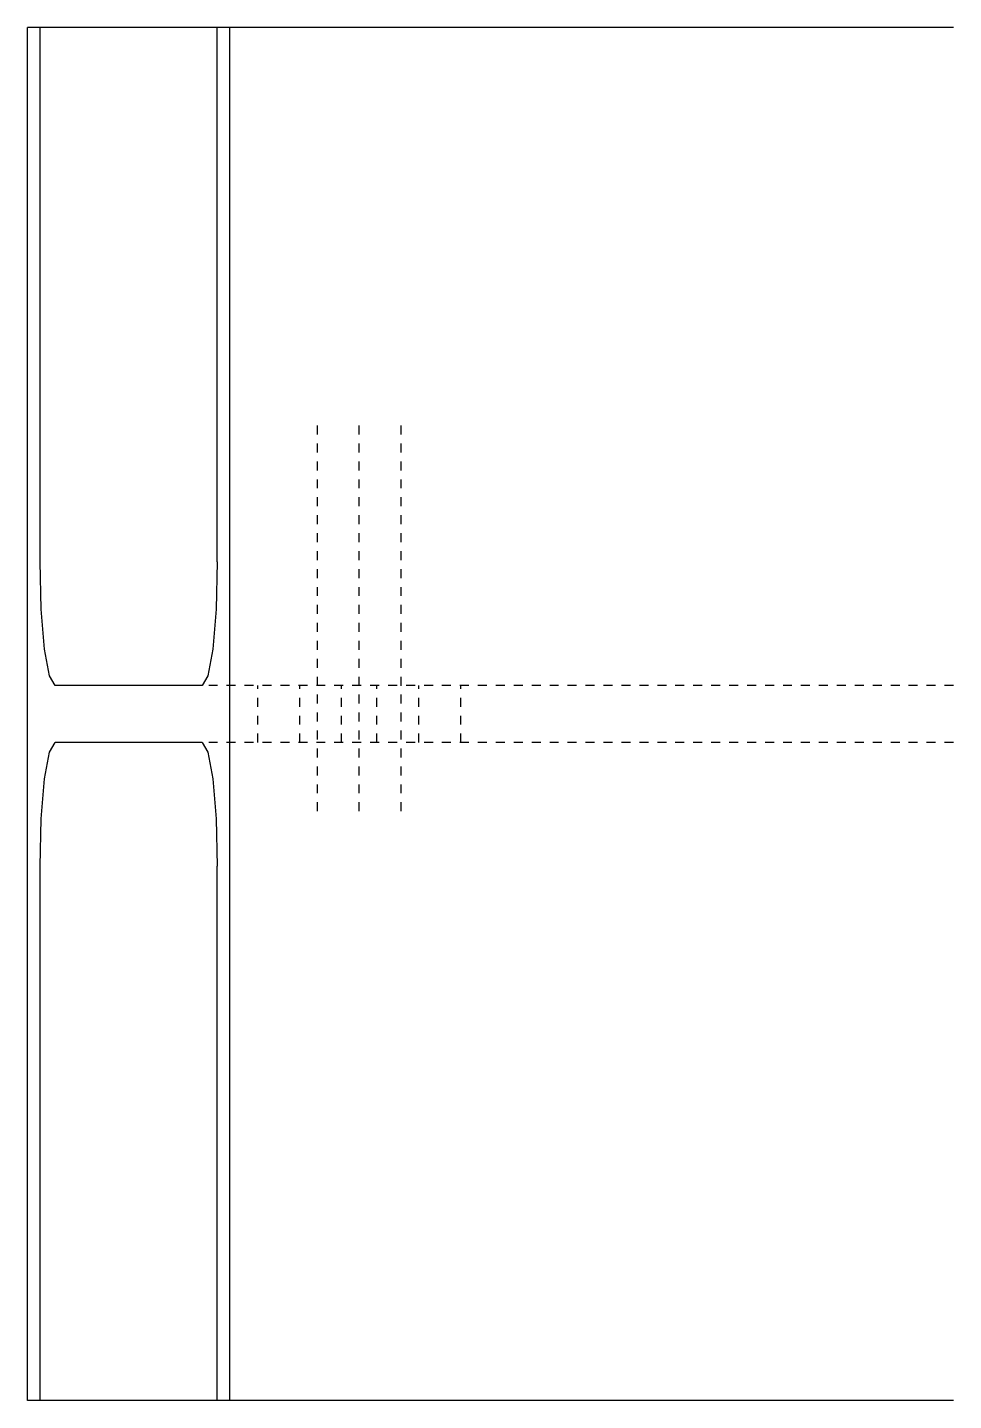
# Model space of a CAD drawing. Header units: millimetres. Extents: x 9 to 63580, y 10 to 4935.
# Drawn here: x 21716.4 to 21918.6, y 15.6 to 315.6 of the extents above; entities that cross this region are included whole.
import ezdxf

# ---------------------------------------------------------------- set-up
doc = ezdxf.new("R2010")
doc.units = ezdxf.units.MM
doc.linetypes.add('DXK_LINE_DOT2', pattern=[3.9198, 1.9599, -1.9599])
doc.layers.add('STÅL', color=7, linetype='Continuous')

msp = doc.modelspace()

# ---------------------------------------------------------------- linework, layer by layer
at = {"layer": 'STÅL', "color": 2, "linetype": 'Continuous'}
for p, q in [((21918.61, 315.6), (21716.37, 315.6)), ((21716.37, 15.6), (21716.37, 315.6)), ((21719.13, 198.85), (21719.13, 315.6)), ((21757.81, 198.85), (21757.81, 315.6)), ((21760.57, 15.6), (21760.57, 315.6)), ((21719.38, 188.52), (21719.13, 198.85)), ((21757.81, 198.85), (21757.55, 188.52)), ((21720.1, 179.76), (21719.38, 188.52)), ((21757.55, 188.52), (21756.83, 179.76)), ((21721.18, 173.91), (21720.1, 179.76)), ((21756.83, 179.76), (21755.76, 173.91)), ((21722.44, 171.85), (21721.18, 173.91)), ((21754.49, 171.85), (21722.44, 171.85)), ((21755.76, 173.91), (21754.49, 171.85)), ((21721.18, 157.29), (21722.44, 159.35)), ((21754.49, 159.35), (21722.44, 159.35)), ((21754.49, 159.35), (21755.76, 157.29)), ((21720.1, 151.44), (21721.18, 157.29)), ((21755.76, 157.29), (21756.83, 151.44)), ((21719.38, 142.68), (21720.1, 151.44)), ((21756.83, 151.44), (21757.55, 142.68)), ((21719.13, 132.35), (21719.38, 142.68)), ((21757.55, 142.68), (21757.81, 132.35)), ((21719.13, 15.6), (21719.13, 132.35)), ((21757.81, 15.6), (21757.81, 132.35)), ((21918.61, 15.6), (21716.37, 15.6))]:
    msp.add_line(p, q, dxfattribs=at)
at = {"layer": 'STÅL', "color": 96, "linetype": 'DXK_LINE_DOT2'}
for p, q in [((21779.7, 144.35), (21779.7, 229.35)), ((21788.84, 144.35), (21788.84, 229.35)), ((21797.98, 144.35), (21797.98, 229.35)), ((21766.7, 159.35), (21766.7, 171.85)), ((21775.84, 159.35), (21775.84, 171.85)), ((21784.98, 159.35), (21784.98, 171.85)), ((21792.7, 159.35), (21792.7, 171.85)), ((21801.84, 159.35), (21801.84, 171.85)), ((21810.98, 159.35), (21810.98, 171.85))]:
    msp.add_line(p, q, dxfattribs=at)
at = {"layer": 'STÅL', "color": 7, "linetype": 'DXK_LINE_DOT2'}
for p, q in [((21918.61, 171.85), (21754.49, 171.85)), ((21918.61, 159.35), (21754.49, 159.35))]:
    msp.add_line(p, q, dxfattribs=at)

doc.saveas('drawing.dxf')
